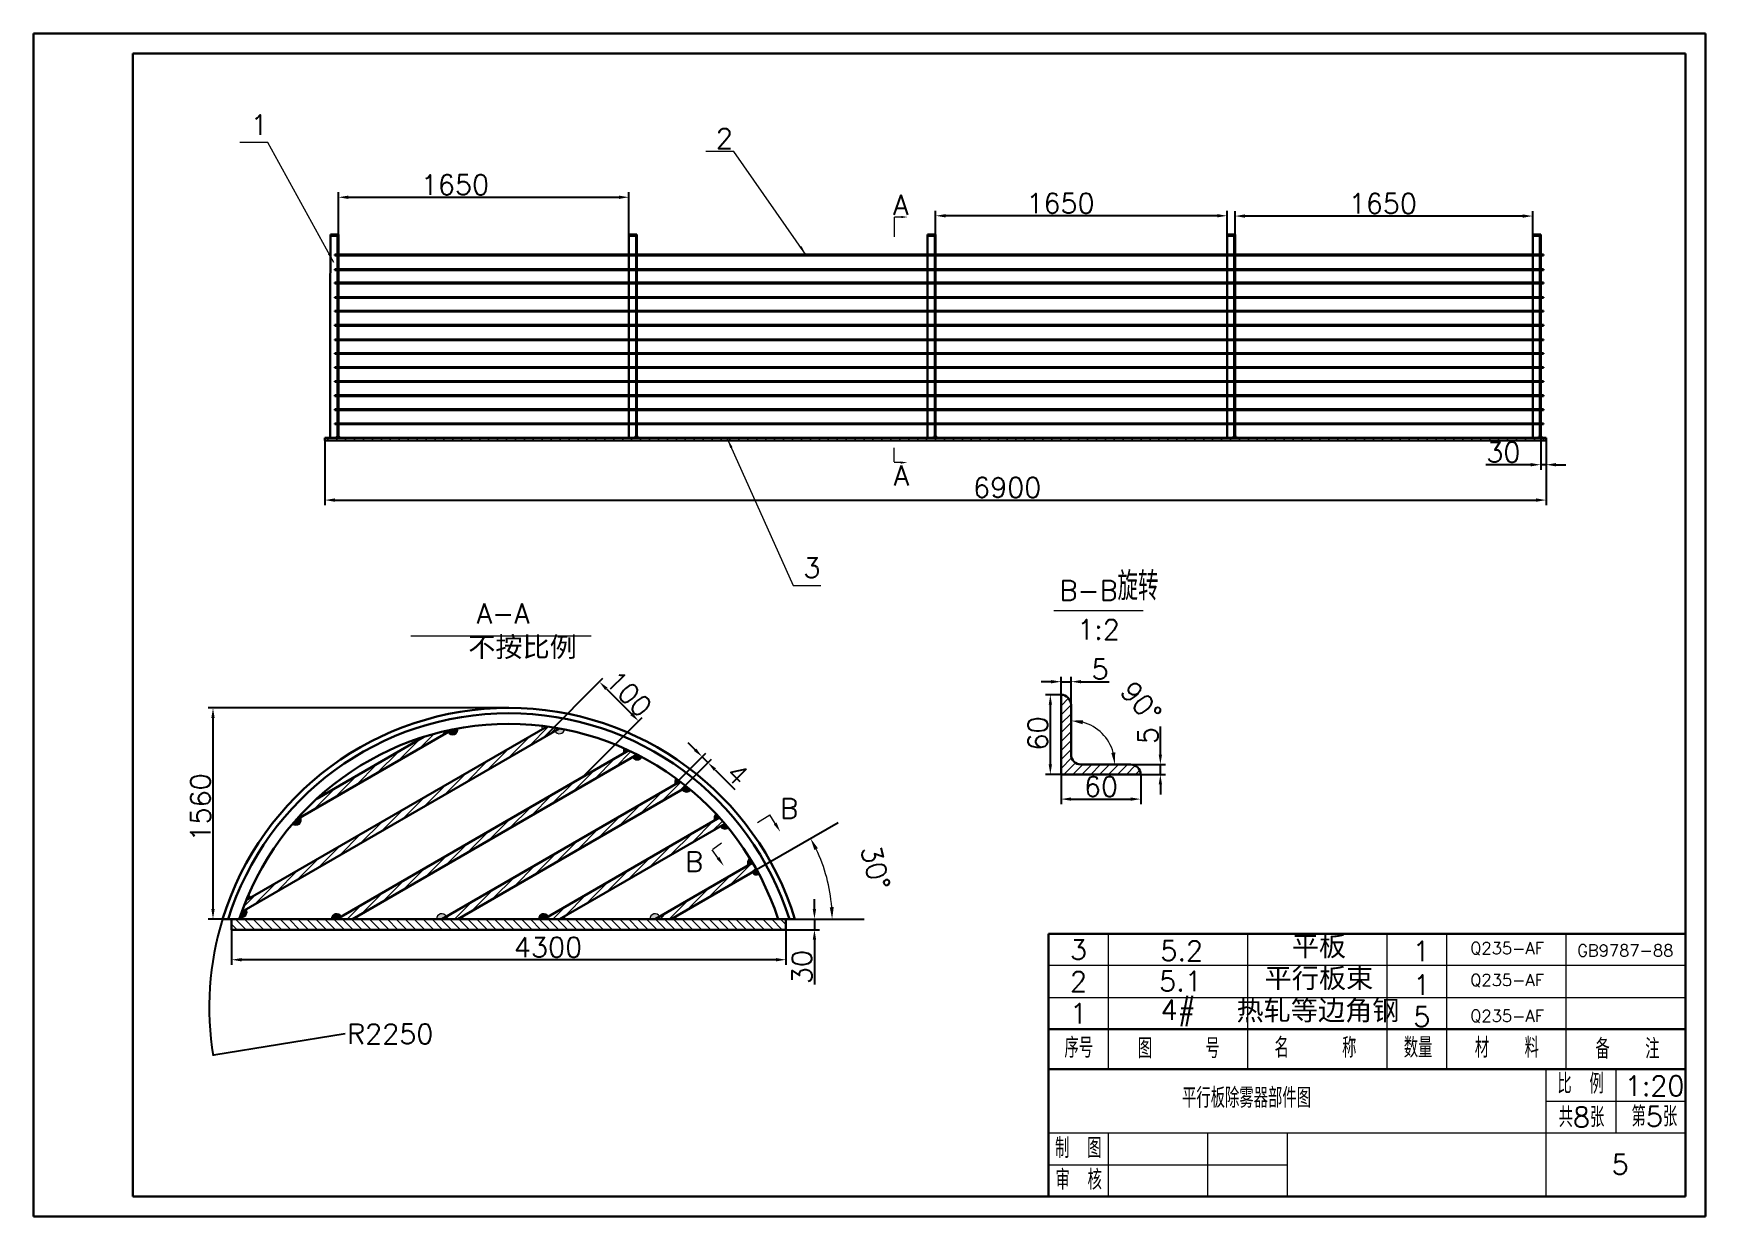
# Model space of a CAD drawing. Header units: millimetres. Extents: x 3900 to 4320, y 0 to 297.
import ezdxf

# ---------------------------------------------------------------- set-up
doc = ezdxf.new("R2010")
doc.units = ezdxf.units.MM
for name, color, linetype, lineweight in [('尺寸线', 3, 'Continuous', 15), ('文字层', 7, 'Continuous', 15), ('粗实线', 7, 'Continuous', 30), ('细实线', 7, 'Continuous', 15)]:
    doc.layers.add(name, color=color, linetype=linetype, lineweight=lineweight)
doc.styles.get("Standard").update_dxf_attribs({"font": 'txt.shx', "bigfont": 'gbcbig.shx'})
doc.dimstyles.new('ISO-25$0', dxfattribs={"dimtxt": 5, "dimasz": 2.5, "dimexe": 1.25, "dimexo": 0, "dimtad": 1, "dimdec": 0, "dimdsep": 46, "dimtxsty": 'Standard', "dimcen": 2.5, "dimdle": 5, "dimadec": 0, "dimazin": 0, "dimtfac": 1, "dimtdec": 0, "dimtmove": 0, "dimatfit": 2, "dimfxl": 0, "dimtolj": 1, "dimarcsym": 0})
doc.dimstyles.new('ISO-25$2', dxfattribs={"dimtxt": 5, "dimasz": 3, "dimexe": 8, "dimexo": 0, "dimgap": 10, "dimtad": 1, "dimdec": 0, "dimtxsty": 'Standard', "dimcen": 2.5, "dimdle": 6, "dimclrd": 256, "dimclre": 256, "dimclrt": 256, "dimadec": 0, "dimazin": 0, "dimtfac": 1, "dimtdec": 0, "dimtmove": 0, "dimatfit": 3, "dimfxl": 0, "dimtolj": 1, "dimarcsym": 0})
doc.dimstyles.get("Standard").update_dxf_attribs({"dimtxt": 5, "dimasz": 0.18, "dimexe": 0.18, "dimexo": 0.0625, "dimgap": 0.09, "dimtad": 0, "dimtih": 1, "dimtoh": 1, "dimdec": 4, "dimzin": 0, "dimdsep": 46, "dimtxsty": 'Standard', "dimcen": 0.09, "dimdle": 0.36, "dimadec": 0, "dimazin": 0, "dimtfac": 1, "dimtdec": 4, "dimtofl": 0, "dimtmove": 0, "dimatfit": 3, "dimfxl": 0, "dimtolj": 1, "dimtzin": 0, "dimarcsym": 0})

msp = doc.modelspace()

# ---------------------------------------------------------------- texts
at = {"layer": '尺寸线', "color": 0, "char_height": 5, "attachment_point": 1}
for s, insert, width in [('序号', (4158.97492, 44.88977), 10.4364794), ('图   号', (4177.38378, 44.74503), 29.1353811), ('名   称', (4211.7374, 44.88977), 28.1210727), ('数量', (4244.20659, 44.88999), 10.8715422), ('材  料', (4262.03579, 44.88977), 25.6565547), ('备  注', (4292.33092, 44.6003), 23.7721205), ('比 例', (4282.77766, 35.85739), 17.5), ('1:20', (4299.70016, 35.28765), 9.6428571), ('共8张', (4283.10155, 27.45863), 15.3788618), ('第5张', (4301.39934, 27.62176), 15.7244752), ('5', (4296.40827, 15.5929), 26.3443564), ('审 核', (4156.71327, 11.7414), 13.4380913)]:
    msp.add_mtext(s, dxfattribs=dict(at, insert=insert, width=width))
at = {"layer": '文字层'}
for s, insert, char_height, width, attachment_point in [('1', (3954.57753, 276.53808), 5, 7.4981154, 1), ('2', (4071.41307, 273.13941), 5, 7.4981154, 1), ('A', (4115.91192, 256.45925), 5, 5.3563813, 1), ('A', (4116.06239, 188.51837), 5, 5.3563813, 1), ('3', (4093.3849, 165.35934), 5, 7.4981154, 1), ('B-B{\\H1.4286x;旋转}', (4157.73202, 161.81419), 5, 33.889447, 1), ('A-A', (4011.31437, 153.86837), 5, 10, 1), ('1:2', (4167.52924, 147.35063), 5, 22.5928283, 5), ('{\\fsimsun|b0|i0|c91|p0;不按比例}', (4009.21112, 145.49054), 5, 45.2858648, 1), ('B', (4087.57176, 104.95834), 5, 5.3563813, 1), ('B', (4063.67103, 91.58742), 5, 5.3563813, 1), ('3', (4162.50004, 67.00003), 5, 15.000028, 5), ('5.2', (4188.41106, 66.71843), 5, 60, 5), ('{\\fsimsun|b0|i0|c91|p0;平板}', (4222.88656, 67.5938), 5, 40, 5), ('1', (4246.4501, 69.11622), 5, 12, 1), ('Q235-AF', (4270.13444, 67.23443), 3, 30, 5), ('GB9787-88', (4287.74904, 68.29922), 3, 32.0442651, 1), ('{\\fsimsun|b0|i0|c91|p0;平行板束}', (4222.88656, 59.5938), 5, 40, 5), ('2', (4162.50005, 59), 5, 15, 5), ('5.1', (4188.10988, 59.09821), 5, 60, 5), ('1', (4246.58139, 60.63764), 5, 12, 1), ('Q235-AF', (4270.13444, 59.23443), 3, 30, 5), ('4#', (4187.51203, 51.07999), 5, 35, 5), ('{\\fsimsun|b0|i0|c91|p0;热轧等边角钢}', (4222.64506, 51.47487), 5, 49, 5), ('1', (4162.50005, 51), 5, 15, 5), ('5', (4246.58139, 52.63764), 5, 12, 1), ('Q235-AF', (4270.13444, 50.23443), 3, 30, 5)]:
    msp.add_mtext(s, dxfattribs=dict(at, insert=insert, char_height=char_height, width=width, attachment_point=attachment_point))
at = {"layer": '文字层', "color": 0, "insert": (4156.6351, 19.68158), "char_height": 5, "width": 15, "attachment_point": 1}
msp.add_mtext('制 图', dxfattribs=at)
at = {"layer": '细实线', "color": 0, "insert": (4188.50555, 32.29813), "char_height": 5, "width": 103.6409463, "attachment_point": 1}
msp.add_mtext('{\\C256;平行板除雾器部件图}', dxfattribs=at)

# ---------------------------------------------------------------- blocks, each defined once
blk = doc.blocks.new('*X3')
at = {"layer": '尺寸线'}
for points in [[(4066.49, 117.48), (4065.9, 116.89), (4067.97, 115.42)], [(4071.49, 112.48), (4070.9, 111.89), (4069.43, 113.95)]]:
    blk.add_hatch(color=0, dxfattribs=at).paths.add_polyline_path(points, flags=0)
at = {"layer": '尺寸线', "color": 0, "lineweight": -2}
for p, q in [((4066.2, 117.18), (4064.43, 118.95)), ((4060.91, 108.36), (4068.85, 116.3)), ((4062.37, 106.89), (4070.31, 114.84)), ((4067.97, 115.42), (4069.43, 113.95)), ((4071.2, 112.18), (4076.21, 107.17))]:
    blk.add_line(p, q, dxfattribs=at)
at = {"layer": '尺寸线', "color": 0, "insert": (4076.8, 111.01), "char_height": 5, "width": 10.7143, "attachment_point": 5, "rotation": 315}
blk.add_mtext('4', dxfattribs=at)
blk = doc.blocks.new('*X4')
at = {"layer": '尺寸线'}
for points in [[(4044.2, 132.77), (4043.61, 132.18), (4042.14, 134.25)], [(4050.53, 126.45), (4049.94, 125.86), (4052, 124.39)]]:
    blk.add_hatch(color=0, dxfattribs=at).paths.add_polyline_path(points, flags=0)
at = {"layer": '尺寸线', "color": 0, "lineweight": -2}
for p, q in [((4028.1, 120.21), (4043.02, 135.13)), ((4043.91, 132.48), (4050.23, 126.16)), ((4037.96, 110.35), (4052.88, 125.27))]:
    blk.add_line(p, q, dxfattribs=at)
at = {"layer": '尺寸线', "color": 0, "insert": (4049.54, 131.27), "char_height": 5, "width": 36.4286, "attachment_point": 5, "rotation": 315}
blk.add_mtext('100', dxfattribs=at)
blk = doc.blocks.new('*X5')
at = {"layer": '尺寸线'}
for points in [[(4096.16, 92.01), (4097.04, 92.48), (4095.2, 94.9)], [(4101.01, 77.69), (4100.01, 77.65), (4100.62, 74.67)]]:
    blk.add_hatch(color=256, dxfattribs=at).paths.add_polyline_path(points, flags=0)
at = {"layer": '尺寸线', "lineweight": -2}
for p, q in [((4081.65, 87.08), (4102.13, 98.9)), ((4089.27, 74.67), (4108.62, 74.67))]:
    blk.add_line(p, q, dxfattribs=at)
at = {"layer": '尺寸线'}
blk.add_arc((4060.17, 74.67), 40.45, 4.2499, 25.7501, dxfattribs=at)
at = {"layer": '尺寸线', "insert": (4111.52, 87.59), "char_height": 5, "width": 30, "attachment_point": 5, "rotation": 284.1144}
blk.add_mtext('30%%D', dxfattribs=at)
blk = doc.blocks.new('*X6')
at = {"layer": '尺寸线'}
for points in [[(4095.75, 77.17), (4096.59, 77.17), (4096.17, 74.67)], [(4095.75, 69.51), (4096.59, 69.51), (4096.17, 72.01)]]:
    blk.add_hatch(color=0, dxfattribs=at).paths.add_polyline_path(points, flags=0)
at = {"layer": '尺寸线', "color": 0, "lineweight": -2}
for p, q in [((4096.17, 77.17), (4096.17, 79.67)), ((4089.01, 74.67), (4097.42, 74.67)), ((4089.01, 72.01), (4097.42, 72.01)), ((4096.17, 74.67), (4096.17, 72.01)), ((4096.17, 69.51), (4096.17, 58.26))]:
    blk.add_line(p, q, dxfattribs=at)
at = {"layer": '尺寸线', "color": 0, "insert": (4093.04, 62.63), "char_height": 5, "width": 24.2857, "attachment_point": 5, "rotation": 90}
blk.add_mtext('30', dxfattribs=at)
blk = doc.blocks.new('*X7')
at = {"layer": '尺寸线'}
for points in [[(4155.01, 128.48), (4155.84, 128.48), (4155.42, 130.98)], [(4155.01, 113.48), (4155.84, 113.48), (4155.42, 110.98)]]:
    blk.add_hatch(color=0, dxfattribs=at).paths.add_polyline_path(points, flags=0)
at = {"layer": '尺寸线', "color": 0, "lineweight": -2}
for p, q in [((4158.12, 130.98), (4154.17, 130.98)), ((4155.42, 128.48), (4155.42, 113.48)), ((4158.12, 110.98), (4154.17, 110.98))]:
    blk.add_line(p, q, dxfattribs=at)
at = {"layer": '尺寸线', "color": 0, "insert": (4152.3, 121.27), "char_height": 5, "width": 23.5714, "attachment_point": 5, "rotation": 90}
blk.add_mtext('60', dxfattribs=at)
blk = doc.blocks.new('*X8')
at = {"layer": '尺寸线'}
for points in [[(4160.62, 105.21), (4160.62, 104.38), (4158.12, 104.79)], [(4175.62, 105.21), (4175.62, 104.38), (4178.12, 104.79)]]:
    blk.add_hatch(color=0, dxfattribs=at).paths.add_polyline_path(points, flags=0)
at = {"layer": '尺寸线', "color": 0, "lineweight": -2}
for p, q in [((4158.12, 110.98), (4158.12, 103.54)), ((4178.12, 110.98), (4178.12, 103.54)), ((4160.62, 104.79), (4175.62, 104.79))]:
    blk.add_line(p, q, dxfattribs=at)
at = {"layer": '尺寸线', "color": 0, "insert": (4168.15, 107.92), "char_height": 5, "width": 23.5714, "attachment_point": 5}
blk.add_mtext('60', dxfattribs=at)
blk = doc.blocks.new('*X9')
at = {"layer": '尺寸线'}
for points in [[(4155.62, 134.68), (4155.62, 133.85), (4158.12, 134.27)], [(4163.12, 134.68), (4163.12, 133.85), (4160.62, 134.27)]]:
    blk.add_hatch(color=0, dxfattribs=at).paths.add_polyline_path(points, flags=0)
at = {"layer": '尺寸线', "color": 0, "lineweight": -2}
for p, q in [((4158.12, 130.98), (4158.12, 135.52)), ((4160.62, 128.48), (4160.62, 135.52)), ((4155.62, 134.27), (4153.12, 134.27)), ((4158.12, 134.27), (4160.62, 134.27)), ((4163.12, 134.27), (4170.2, 134.27))]:
    blk.add_line(p, q, dxfattribs=at)
at = {"layer": '尺寸线', "color": 0, "insert": (4167.91, 137.39), "char_height": 5, "width": 10, "attachment_point": 5}
blk.add_mtext('5', dxfattribs=at)
blk = doc.blocks.new('*X10')
at = {"layer": '尺寸线'}
for points in [[(4182.64, 115.98), (4183.48, 115.98), (4183.06, 113.48)], [(4182.64, 108.48), (4183.48, 108.48), (4183.06, 110.98)]]:
    blk.add_hatch(color=0, dxfattribs=at).paths.add_polyline_path(points, flags=0)
at = {"layer": '尺寸线', "color": 0, "lineweight": -2}
for p, q in [((4183.06, 115.98), (4183.06, 123.06)), ((4175.62, 113.48), (4184.31, 113.48)), ((4183.06, 110.98), (4183.06, 113.48)), ((4178.12, 110.98), (4184.31, 110.98)), ((4183.06, 108.48), (4183.06, 105.98))]:
    blk.add_line(p, q, dxfattribs=at)
at = {"layer": '尺寸线', "color": 0, "insert": (4179.94, 120.77), "char_height": 5, "width": 10, "attachment_point": 5, "rotation": 90}
blk.add_mtext('5', dxfattribs=at)
blk = doc.blocks.new('*X11')
at = {"layer": '尺寸线'}
for points in [[(3944.69, 125.19), (3945.52, 125.19), (3945.1, 127.69)], [(3944.69, 77.17), (3945.52, 77.17), (3945.1, 74.67)]]:
    blk.add_hatch(color=0, dxfattribs=at).paths.add_polyline_path(points, flags=0)
at = {"layer": '尺寸线', "color": 0, "lineweight": -2}
for p, q in [((4019.39, 127.69), (3943.85, 127.69)), ((3945.1, 125.19), (3945.1, 77.17)), ((3947.5, 74.67), (3943.85, 74.67))]:
    blk.add_line(p, q, dxfattribs=at)
at = {"layer": '尺寸线', "color": 0, "insert": (3941.98, 102.71), "char_height": 5, "width": 50.7143, "attachment_point": 5, "rotation": 90}
blk.add_mtext('1560', dxfattribs=at)
blk = doc.blocks.new('*X12')
at = {"layer": '尺寸线'}
for points in [[(3975.71, 180.28), (3975.71, 179.44), (3973.21, 179.86)], [(4277.43, 180.28), (4277.43, 179.44), (4279.93, 179.86)]]:
    blk.add_hatch(color=0, dxfattribs=at).paths.add_polyline_path(points, flags=0)
at = {"layer": '尺寸线', "color": 0, "lineweight": -2}
for p, q in [((3973.21, 194.83), (3973.21, 178.61)), ((4279.93, 194.83), (4279.93, 178.61)), ((3975.71, 179.86), (4277.43, 179.86))]:
    blk.add_line(p, q, dxfattribs=at)
at = {"layer": '尺寸线', "color": 0, "insert": (4144.58, 182.99), "char_height": 5, "width": 52.1429, "attachment_point": 5}
blk.add_mtext('6900', dxfattribs=at)
blk = doc.blocks.new('*X13')
at = {"layer": '尺寸线'}
for points in [[(3979.1, 256.29), (3979.1, 255.46), (3976.6, 255.88)], [(4047.06, 256.29), (4047.06, 255.46), (4049.56, 255.88)]]:
    blk.add_hatch(color=0, dxfattribs=at).paths.add_polyline_path(points, flags=0)
at = {"layer": '尺寸线', "color": 0, "lineweight": -2}
for p, q in [((3976.6, 246.5), (3976.6, 257.13)), ((4049.56, 246.5), (4049.56, 257.13)), ((3979.1, 255.88), (4047.06, 255.88))]:
    blk.add_line(p, q, dxfattribs=at)
at = {"layer": '尺寸线', "color": 0, "insert": (4005.88, 259), "char_height": 5, "width": 50.7143, "attachment_point": 5}
blk.add_mtext('1650', dxfattribs=at)
blk = doc.blocks.new('*X14')
at = {"layer": '尺寸线'}
for points in [[(4204.32, 251.58), (4204.32, 250.75), (4201.82, 251.16)], [(4274.1, 251.58), (4274.1, 250.75), (4276.6, 251.16)]]:
    blk.add_hatch(color=0, dxfattribs=at).paths.add_polyline_path(points, flags=0)
at = {"layer": '尺寸线', "color": 0, "lineweight": -2}
for p, q in [((4201.82, 246.5), (4201.82, 252.41)), ((4276.6, 246.5), (4276.6, 252.41)), ((4274.1, 251.16), (4204.32, 251.16))]:
    blk.add_line(p, q, dxfattribs=at)
at = {"layer": '尺寸线', "color": 0, "insert": (4238.93, 254.29), "char_height": 5, "width": 50.7143, "attachment_point": 5}
blk.add_mtext('1650', dxfattribs=at)
blk = doc.blocks.new('*X15')
at = {"layer": '尺寸线'}
for points in [[(4129.1, 251.65), (4129.1, 250.82), (4126.6, 251.23)], [(4197.33, 251.65), (4197.33, 250.82), (4199.83, 251.23)]]:
    blk.add_hatch(color=0, dxfattribs=at).paths.add_polyline_path(points, flags=0)
at = {"layer": '尺寸线', "color": 0, "lineweight": -2}
for p, q in [((4126.6, 246.5), (4126.6, 252.48)), ((4199.83, 246.5), (4199.83, 252.48)), ((4197.33, 251.23), (4129.1, 251.23))]:
    blk.add_line(p, q, dxfattribs=at)
at = {"layer": '尺寸线', "color": 0, "insert": (4157.97, 254.36), "char_height": 5, "width": 50.7143, "attachment_point": 5}
blk.add_mtext('1650', dxfattribs=at)
blk = doc.blocks.new('*X16')
at = {"layer": '尺寸线'}
for points in [[(4163.52, 123.59), (4163.66, 124.58), (4160.62, 124.49)], [(4171.72, 116.52), (4170.73, 116.38), (4171.63, 113.48)]]:
    blk.add_hatch(color=256, dxfattribs=at).paths.add_polyline_path(points, flags=0)
blk.add_arc((4160.62, 113.48), 11.02, 15.6529, 74.3471, dxfattribs=at)
at = {"layer": '尺寸线', "insert": (4178.19, 129.1), "char_height": 5, "width": 30, "attachment_point": 5, "rotation": 311.6384}
blk.add_mtext('90%%D', dxfattribs=at)
blk = doc.blocks.new('*X17')
at = {"layer": '尺寸线'}
for points in [[(4276.09, 189.15), (4276.09, 188.32), (4278.59, 188.73)], [(4282.43, 189.15), (4282.43, 188.32), (4279.93, 188.73)]]:
    blk.add_hatch(color=0, dxfattribs=at).paths.add_polyline_path(points, flags=0)
at = {"layer": '尺寸线', "color": 0, "lineweight": -2}
for p, q in [((4278.59, 195.5), (4278.59, 187.48)), ((4279.93, 195.5), (4279.93, 187.48)), ((4276.09, 188.73), (4264.84, 188.73)), ((4279.93, 188.73), (4278.59, 188.73)), ((4282.43, 188.73), (4284.93, 188.73))]:
    blk.add_line(p, q, dxfattribs=at)
at = {"layer": '尺寸线', "color": 0, "insert": (4269.22, 191.86), "char_height": 5, "width": 24.2857, "attachment_point": 5}
blk.add_mtext('30', dxfattribs=at)
blk = doc.blocks.new('*X18')
at = {"layer": '尺寸线'}
for points in [[(3952.26, 64.89), (3952.26, 64.05), (3949.76, 64.47)], [(4086.51, 64.89), (4086.51, 64.05), (4089.01, 64.47)]]:
    blk.add_hatch(color=0, dxfattribs=at).paths.add_polyline_path(points, flags=0)
at = {"layer": '尺寸线', "color": 0, "lineweight": -2}
for p, q in [((3949.76, 72.01), (3949.76, 63.22)), ((4089.01, 72.01), (4089.01, 63.22)), ((4086.51, 64.47), (3952.26, 64.47))]:
    blk.add_line(p, q, dxfattribs=at)
at = {"layer": '尺寸线', "color": 0, "insert": (4029.26, 67.59), "char_height": 5, "width": 52.8571, "attachment_point": 5}
blk.add_mtext('4300', dxfattribs=at)
blk = doc.blocks.new('*X19')
at = {"layer": '细实线', "linetype": 'Continuous'}
blk.add_hatch(color=0, dxfattribs=at).paths.add_polyline_path([(3975.45, 239.54), (3973.97, 241.57), (3974.52, 241.88)], flags=0)
at = {"layer": '细实线', "color": 0, "linetype": 'Continuous'}
for p, q in [((3958.86, 269.66), (3951.86, 269.66)), ((3975.45, 239.54), (3958.86, 269.66))]:
    blk.add_line(p, q, dxfattribs=at)
at = {"layer": '细实线', "color": 0}
blk.add_line((3951.86, 269.66), (3951.86, 269.66), dxfattribs=at)
blk = doc.blocks.new('*X20')
at = {"layer": '细实线', "linetype": 'Continuous'}
blk.add_hatch(color=0, dxfattribs=at).paths.add_polyline_path([(4094.11, 241.36), (4092.42, 243.23), (4092.93, 243.59)], flags=0)
at = {"layer": '细实线', "color": 0, "linetype": 'Continuous'}
for p, q in [((4075.92, 267.39), (4068.92, 267.39)), ((4094.11, 241.36), (4075.92, 267.39))]:
    blk.add_line(p, q, dxfattribs=at)
at = {"layer": '细实线', "color": 0}
blk.add_line((4068.92, 267.39), (4068.92, 267.39), dxfattribs=at)
blk = doc.blocks.new('*X21')
at = {"layer": '细实线', "linetype": 'Continuous'}
blk.add_hatch(color=0, dxfattribs=at).paths.add_polyline_path([(4074.29, 195.3), (4075.6, 193.15), (4075.03, 192.89)], flags=0)
at = {"layer": '细实线', "color": 0, "linetype": 'Continuous'}
for p, q in [((4074.29, 195.3), (4090.8, 158.4)), ((4090.8, 158.4), (4097.8, 158.4))]:
    blk.add_line(p, q, dxfattribs=at)
at = {"layer": '细实线', "color": 0}
blk.add_line((4097.8, 158.4), (4097.8, 158.4), dxfattribs=at)
blk = doc.blocks.new('*X22')
at = {"layer": '尺寸线'}
blk.add_hatch(color=0, dxfattribs=at).paths.add_polyline_path([(3945.28, 40.54), (3945.29, 40.48), (3945.11, 40.48)], flags=0)
at = {"layer": '尺寸线', "color": 0, "lineweight": -2}
blk.add_line((3978.3, 45.83), (3945.29, 40.51), dxfattribs=at)
blk.add_arc((4019.39, 52.46), 75.24, 162.8725, 189.2938, dxfattribs=at)
at = {"layer": '尺寸线', "color": 0, "insert": (3989.64, 45.83), "char_height": 5, "width": 67.1429, "attachment_point": 5}
blk.add_mtext('R2250', dxfattribs=at)

# ---------------------------------------------------------------- dimensions: what is measured, and where the dimension line sits
at = {"layer": '尺寸线'}
for base, p1, p2, text, picture, middle in [((4049.55558, 255.87746), (3976.59744, 246.49571), (4049.55558, 246.49571), '1650', '*X13', (4005.87533, 255.87746)), ((4126.59752, 251.2329), (4199.82527, 246.49571), (4126.59752, 246.49571), '1650', '*X15', (4157.97233, 251.2329)), ((4201.82145, 251.16253), (4276.59759, 246.49571), (4201.82145, 246.49571), '1650', '*X14', (4238.92786, 251.16253)), ((4279.93093, 179.86072), (3973.20667, 194.82902), (4279.93093, 194.82902), '6900', '*X12', (4144.58406, 179.86072)), ((4279.93093, 188.7328), (4278.59377, 195.49569), (4279.93093, 195.49569), '30', '*X17', (4269.21877, 188.7328)), ((4160.61558, 134.26821), (4158.11558, 130.97822), (4160.61558, 128.47822), '5', '*X9', (4167.90724, 134.26821)), ((4178.11558, 104.79289), (4158.11558, 110.97822), (4178.11558, 110.97822), '60', '*X8', (4168.14983, 104.79289)), ((3949.76261, 64.46915), (4089.00836, 72.00611), (3949.76261, 72.00611), '4300', '*X18', (4029.26296, 64.46915))]:
    dim = msp.add_linear_dim(base=base, p1=p1, p2=p2, text=text, dimstyle='ISO-25$0', override={"dimsah": 1}, dxfattribs=at)
    dim.commit()
    dim.dimension.update_dxf_attribs({"geometry": picture, "text_midpoint": middle, "dimtype": 160})
for base, p1, p2, angle, text, picture, middle in [((4051.99819, 124.38877), (4028.1006, 120.20776), (4037.95889, 110.34947), 315, '100', '*X4', (4047.32927, 129.05769)), ((4155.42309, 110.97822), (4158.11558, 130.97822), (4158.11558, 110.97822), 90, '60', '*X7', (4155.42309, 121.26721)), ((3945.10429, 74.67278), (4019.38549, 127.69192), (3947.50482, 74.67278), 90, '1560', '*X11', (3945.10429, 102.70846)), ((4183.06143, 113.47822), (4178.11558, 110.97822), (4175.61558, 113.47822), 90, '5', '*X10', (4183.06143, 120.76988)), ((4069.42975, 113.95138), (4060.90623, 108.35607), (4062.37033, 106.89196), 315, '4', '*X3', (4074.58574, 108.79539)), ((4096.16899, 72.00611), (4089.00836, 74.67278), (4089.00836, 72.00611), 90, '30', '*X6', (4096.16899, 62.63111))]:
    dim = msp.add_linear_dim(base=base, p1=p1, p2=p2, angle=angle, text=text, dimstyle='ISO-25$0', override={"dimsah": 1}, dxfattribs=at)
    dim.commit()
    dim.dimension.update_dxf_attribs({"geometry": picture, "text_midpoint": middle, "dimtype": 160})
for base, line1, line2, picture, middle in [((4168.84799, 120.79716), ((4175.61558, 113.47822), (4163.11558, 113.47822)), ((4160.61558, 115.97822), (4160.61558, 128.47822)), '*X16', (4168.84799, 120.79716)), ((4099.39812, 84.53792), ((4081.64785, 87.07585), (4060.16509, 74.67278)), ((4089.27261, 74.67278), (3947.50482, 74.67278)), '*X5', (4099.39812, 84.53792))]:
    dim = msp.add_angular_dim_2l(base=base, line1=line1, line2=line2, dimstyle='ISO-25$2', override={"dimtad": 1, "dimtih": 0, "dimtoh": 0, "dimsah": 1, "dimtzin": 8}, dxfattribs=at)
    dim.commit()
    dim.dimension.update_dxf_attribs({"geometry": picture, "text_midpoint": middle, "dimtype": 162})
dim = msp.add_radius_dim(center=(4019.38549, 52.45626), mpoint=(3945.10857, 40.48362), text='R2250', dimstyle='Standard', override={"dimpost": 'R<>', "dimsah": 1}, dxfattribs=at)
dim.commit()
dim.dimension.update_dxf_attribs({"geometry": '*X22', "text_midpoint": (3989.64206, 45.83405), "dimtype": 164})

# ---------------------------------------------------------------- hatches: boundary and pattern name
at = {"layer": '细实线'}
for points in [[(4117.97644, 250.63614), (4117.97644, 251.1917), (4119.64311, 250.91392)], [(4117.85846, 188.99777), (4117.85846, 189.55332), (4119.52512, 189.27554)], [(4085.94165, 98.46866), (4086.65236, 98.90379), (4087.60239, 96.5541)], [(4071.59985, 89.80976), (4072.27797, 90.29412), (4073.39199, 88.01759)]]:
    msp.add_hatch(color=256, dxfattribs=at).paths.add_polyline_path(points, flags=0)
h = msp.add_hatch(dxfattribs=at)
h.set_pattern_fill('ANSI31', color=256, scale=0.5, angle=270, style=0)
edge = h.paths.add_edge_path(flags=0)
edge.add_line((3976.60125, 246.49571), (3974.60126, 246.49571))
edge.add_line((3974.60126, 246.49571), (3974.60126, 246.22904))
edge.add_line((3974.60126, 246.22904), (3976.10123, 246.22904))
edge.add_arc((3976.10123, 245.92904), 0.3, -0.192863, 90, ccw=False)
edge.add_line((3976.40122, 245.92803), (3976.3964, 244.49571))
edge.add_line((3976.3964, 244.49571), (3976.5964, 244.49571))
edge.add_line((3976.5964, 244.49571), (3976.60125, 245.93626))
edge.add_line((3976.60125, 245.93626), (3976.60125, 246.49571))
h = msp.add_hatch(dxfattribs=at)
h.set_pattern_fill('ANSI31', color=256, scale=0.5, angle=270, style=0)
edge = h.paths.add_edge_path(flags=0)
edge.add_line((4051.55557, 246.49571), (4049.55558, 246.49571))
edge.add_line((4049.55558, 246.49571), (4049.55558, 246.22904))
edge.add_line((4049.55558, 246.22904), (4051.05554, 246.22904))
edge.add_arc((4051.05554, 245.92904), 0.3, -0.192863, 90, ccw=False)
edge.add_line((4051.35554, 245.92803), (4051.35072, 244.49571))
edge.add_line((4051.35072, 244.49571), (4051.55072, 244.49571))
edge.add_line((4051.55072, 244.49571), (4051.55557, 245.93626))
edge.add_line((4051.55557, 245.93626), (4051.55557, 246.49571))
h = msp.add_hatch(dxfattribs=at)
h.set_pattern_fill('ANSI31', color=256, scale=0.5, angle=270, style=0)
edge = h.paths.add_edge_path(flags=0)
edge.add_line((4126.60133, 246.49571), (4124.60134, 246.49571))
edge.add_line((4124.60134, 246.49571), (4124.60134, 246.22904))
edge.add_line((4124.60134, 246.22904), (4126.1013, 246.22904))
edge.add_arc((4126.1013, 245.92904), 0.3, -0.192863, 90, ccw=False)
edge.add_line((4126.4013, 245.92803), (4126.39648, 244.49571))
edge.add_line((4126.39648, 244.49571), (4126.59648, 244.49571))
edge.add_line((4126.59648, 244.49571), (4126.60133, 245.93626))
edge.add_line((4126.60133, 245.93626), (4126.60133, 246.49571))
h = msp.add_hatch(dxfattribs=at)
h.set_pattern_fill('ANSI31', color=256, scale=0.5, angle=270, style=0)
edge = h.paths.add_edge_path(flags=0)
edge.add_line((4201.82526, 246.49571), (4199.82527, 246.49571))
edge.add_line((4199.82527, 246.49571), (4199.82527, 246.22904))
edge.add_line((4199.82527, 246.22904), (4201.32523, 246.22904))
edge.add_arc((4201.32523, 245.92904), 0.3, -0.192863, 90, ccw=False)
edge.add_line((4201.62523, 245.92803), (4201.62041, 244.49571))
edge.add_line((4201.62041, 244.49571), (4201.82041, 244.49571))
edge.add_line((4201.82041, 244.49571), (4201.82526, 245.93626))
edge.add_line((4201.82526, 245.93626), (4201.82526, 246.49571))
h = msp.add_hatch(dxfattribs=at)
h.set_pattern_fill('ANSI31', color=256, scale=0.5, angle=270, style=0)
edge = h.paths.add_edge_path(flags=0)
edge.add_line((4278.59758, 246.49571), (4276.59759, 246.49571))
edge.add_line((4276.59759, 246.49571), (4276.59759, 246.22904))
edge.add_line((4276.59759, 246.22904), (4278.09755, 246.22904))
edge.add_arc((4278.09755, 245.92904), 0.3, -0.192863, 90, ccw=False)
edge.add_line((4278.39755, 245.92803), (4278.39273, 244.49571))
edge.add_line((4278.39273, 244.49571), (4278.59273, 244.49571))
edge.add_line((4278.59273, 244.49571), (4278.59758, 245.93626))
edge.add_line((4278.59758, 245.93626), (4278.59758, 246.49571))
h = msp.add_hatch(dxfattribs=at)
h.set_pattern_fill('ANSI31', color=256, scale=0.5, style=0)
h.paths.add_polyline_path([(4279.26044, 241.48235), (3975.73456, 241.48235), (3975.73456, 241.28235), (4279.26044, 241.28235)], flags=0)
h = msp.add_hatch(dxfattribs=at)
h.set_pattern_fill('ANSI31', color=256, scale=0.5, style=0)
h.paths.add_polyline_path([(3976.40122, 237.85235), (4278.59377, 237.85235), (4279.26044, 237.85235), (4279.26044, 237.61902), (3975.73456, 237.61902), (3975.73456, 237.85235)], flags=0)
h = msp.add_hatch(dxfattribs=at)
h.set_pattern_fill('ANSI31', color=256, scale=0.5, style=0)
h.paths.add_polyline_path([(3975.73456, 234.45569), (3975.73456, 234.22235), (4279.26044, 234.22235), (4279.26044, 234.45569)], flags=0)
h = msp.add_hatch(dxfattribs=at)
h.set_pattern_fill('ANSI31', color=256, scale=0.5, style=0)
h.paths.add_polyline_path([(4279.26044, 230.79235), (4279.26044, 230.59235), (3975.73456, 230.59235), (3975.73456, 230.79235)], flags=0)
h = msp.add_hatch(dxfattribs=at)
h.set_pattern_fill('ANSI31', color=256, scale=0.5, style=0)
h.paths.add_polyline_path([(4279.26044, 227.36235), (3975.73456, 227.36235), (3975.73456, 227.16235), (4279.26044, 227.16235)], flags=0)
h = msp.add_hatch(dxfattribs=at)
h.set_pattern_fill('ANSI31', color=256, scale=0.5, style=0)
h.paths.add_polyline_path([(4279.26044, 223.83235), (4279.26044, 223.63235), (3975.73456, 223.63235), (3975.73456, 223.83235)], flags=0)
h = msp.add_hatch(dxfattribs=at)
h.set_pattern_fill('ANSI31', color=256, scale=0.5, style=0)
h.paths.add_polyline_path([(4279.26044, 220.20235), (3975.73456, 220.20235), (3975.73456, 220.00235), (4279.26044, 220.00235)], flags=0)
h = msp.add_hatch(dxfattribs=at)
h.set_pattern_fill('ANSI31', color=256, scale=0.5, style=0)
h.paths.add_polyline_path([(4279.26044, 216.77235), (4279.26044, 216.57235), (3975.73456, 216.57235), (3975.73456, 216.77235)], flags=0)
h = msp.add_hatch(dxfattribs=at)
h.set_pattern_fill('ANSI31', color=256, scale=0.5, style=0)
h.paths.add_polyline_path([(3975.73456, 213.24235), (3975.73456, 213.04235), (4279.26044, 213.04235), (4279.26044, 213.24235)], flags=0)
h = msp.add_hatch(dxfattribs=at)
h.set_pattern_fill('ANSI31', color=256, scale=0.5, style=0)
h.paths.add_polyline_path([(4279.26044, 209.71235), (4279.26044, 209.51235), (3975.73456, 209.51235), (3975.73456, 209.71235)], flags=0)
h = msp.add_hatch(dxfattribs=at)
h.set_pattern_fill('ANSI31', color=256, scale=0.5, style=0)
h.paths.add_polyline_path([(3975.73456, 206.18235), (3975.73456, 205.98235), (4279.26044, 205.98235), (4279.26044, 206.18235)], flags=0)
h = msp.add_hatch(dxfattribs=at)
h.set_pattern_fill('ANSI31', color=256, scale=0.5, style=0)
h.paths.add_polyline_path([(4279.26044, 202.65235), (3975.73456, 202.65235), (3975.73456, 202.45235), (4279.26044, 202.45235)], flags=0)
h = msp.add_hatch(dxfattribs=at)
h.set_pattern_fill('ANSI31', color=256, scale=0.5, style=0)
h.paths.add_polyline_path([(4279.26044, 199.12235), (3975.73456, 199.12235), (3975.73456, 198.92235), (4279.26044, 198.92235)], flags=0)
h = msp.add_hatch(dxfattribs=at)
h.set_pattern_fill('ANSI31', color=256, scale=0.5, angle=270, style=0)
h.paths.add_polyline_path([(3973.20667, 195.49569), (4279.93093, 195.49569), (4279.93093, 194.82902), (3973.20667, 194.82902)], flags=0)
h = msp.add_hatch(color=256, dxfattribs=at)
edge = h.paths.add_edge_path(flags=0)
edge.add_line((3976.59744, 195.82902), (3976.59744, 195.49569))
edge.add_line((3976.59744, 195.49569), (3976.93078, 195.49569))
edge.add_arc((3976.59744, 195.49569), 0.33333, 360, 449.9999997)
edge = h.paths.add_edge_path(flags=0)
edge.add_arc((3976.40122, 195.49569), 0.33333, 90.0000003, 180)
edge.add_line((3976.06789, 195.49569), (3976.40122, 195.49569))
edge.add_line((3976.40122, 195.49569), (3976.40122, 195.82902))
h = msp.add_hatch(color=256, dxfattribs=at)
edge = h.paths.add_edge_path(flags=0)
edge.add_line((4051.55503, 195.82902), (4051.55503, 195.49569))
edge.add_line((4051.55503, 195.49569), (4051.88837, 195.49569))
edge.add_arc((4051.55503, 195.49569), 0.33333, 360, 449.9999997)
edge = h.paths.add_edge_path(flags=0)
edge.add_arc((4051.35554, 195.49569), 0.33333, 90.0000003, 180)
edge.add_line((4051.0222, 195.49569), (4051.35554, 195.49569))
edge.add_line((4051.35554, 195.49569), (4051.35554, 195.82902))
h = msp.add_hatch(color=256, dxfattribs=at)
edge = h.paths.add_edge_path(flags=0)
edge.add_line((4126.59752, 195.82902), (4126.59752, 195.49569))
edge.add_line((4126.59752, 195.49569), (4126.93085, 195.49569))
edge.add_arc((4126.59752, 195.49568), 0.33333, 0.0002402, 90)
edge = h.paths.add_edge_path(flags=0)
edge.add_arc((4126.4013, 195.49569), 0.33333, 90.0000003, 180)
edge.add_line((4126.06797, 195.49569), (4126.4013, 195.49569))
edge.add_line((4126.4013, 195.49569), (4126.4013, 195.82902))
h = msp.add_hatch(color=256, dxfattribs=at)
edge = h.paths.add_edge_path(flags=0)
edge.add_line((4201.82145, 195.82902), (4201.82145, 195.49569))
edge.add_line((4201.82145, 195.49569), (4202.15478, 195.49569))
edge.add_arc((4201.82145, 195.49569), 0.33333, 0, 89.9999997)
edge = h.paths.add_edge_path(flags=0)
edge.add_arc((4201.62523, 195.49569), 0.33333, 90.0000003, 180)
edge.add_line((4201.2919, 195.49569), (4201.62523, 195.49569))
edge.add_line((4201.62523, 195.49569), (4201.62523, 195.82902))
h = msp.add_hatch(color=256, dxfattribs=at)
edge = h.paths.add_edge_path(flags=0)
edge.add_line((4278.59377, 195.82902), (4278.59377, 195.49569))
edge.add_line((4278.59377, 195.49569), (4278.9271, 195.49569))
edge.add_arc((4278.59377, 195.49569), 0.33333, 0, 89.9999997)
edge = h.paths.add_edge_path(flags=0)
edge.add_arc((4278.39313, 195.49568), 0.33333, 90.0003919, 179.9997628)
edge.add_line((4278.0598, 195.49569), (4278.39313, 195.49569))
edge.add_line((4278.39313, 195.49569), (4278.39313, 195.82902))
h = msp.add_hatch(dxfattribs=at)
h.set_pattern_fill('ANSI31', color=256, scale=0.5, style=0)
edge = h.paths.add_edge_path(flags=0)
edge.add_line((4175.61558, 113.47822), (4163.11558, 113.47822))
edge.add_arc((4163.11558, 115.97822), 2.5, 180, 269.9999997, ccw=False)
edge.add_line((4160.61558, 115.97822), (4160.61558, 128.47822))
edge.add_arc((4158.11558, 128.47822), 2.5, 0, 89.9999997)
edge.add_line((4158.11558, 130.97822), (4158.11558, 110.97822))
edge.add_line((4158.11558, 110.97822), (4178.11558, 110.97822))
edge.add_arc((4175.61558, 110.97822), 2.5, 360, 449.9999997)
h = msp.add_hatch(dxfattribs=at)
h.set_pattern_fill('ANSI31', color=256, scale=0.5, style=0)
edge = h.paths.add_edge_path(flags=0)
edge.add_arc((4019.38554, 52.45657), 71.23534, 79.6848046, 82.2390668)
edge.add_line((4029.00516, 123.03941), (3953.44885, 79.41695))
edge.add_arc((4019.38519, 52.45637), 71.23534, 157.7609332, 160.3151954)
edge.add_line((3952.31285, 76.45168), (4032.14116, 122.54058))
edge = h.paths.add_edge_path(flags=0)
edge.add_arc((4019.38546, 52.45635), 71.23556, 101.4052012, 107.3885734)
edge.add_line((3998.09668, 120.43644), (3971.15732, 104.883))
edge.add_arc((4019.38542, 52.45632), 71.23556, 132.6114266, 138.5947988)
edge.add_line((3965.95511, 99.5701), (4005.29889, 122.28524))
h = msp.add_hatch(color=256, dxfattribs=at)
edge = h.paths.add_edge_path(flags=0)
edge.add_arc((4019.38542, 52.45659), 71.23531, 100.3327687, 101.4052077)
edge.add_line((4005.29889, 122.28524), (4004.14419, 121.61857))
edge.add_arc((4005.29889, 122.28524), 1.33333, 209.999999, 370.8689892)
h = msp.add_hatch(color=256, dxfattribs=at)
edge = h.paths.add_edge_path(flags=0)
edge.add_arc((4019.38555, 52.45659), 71.23531, 78.612374, 79.684813)
edge.add_line((4032.14116, 122.54058), (4030.98646, 121.87391))
edge.add_arc((4032.14116, 122.54058), 1.33333, 210.0000005, 349.148593)
edge = h.paths.add_edge_path(flags=0)
edge.add_arc((4019.38553, 52.4566), 71.23531, 82.2390584, 83.3114974)
edge.add_arc((4029.00516, 123.03941), 1.33333, 172.7752829, 209.9999951)
edge.add_line((4027.85046, 122.37274), (4029.00516, 123.03941))
h = msp.add_hatch(color=256, dxfattribs=at)
edge = h.paths.add_edge_path(flags=0)
edge.add_arc((4019.38538, 52.45658), 71.23531, 107.3885669, 108.4610059)
edge.add_arc((3998.09668, 120.43644), 1.33333, 197.9247842, 210.0000022)
edge.add_line((3996.94198, 119.76978), (3998.09668, 120.43644))
h = msp.add_hatch(dxfattribs=at)
h.set_pattern_fill('ANSI31', color=256, scale=0.5, style=0)
edge = h.paths.add_edge_path(flags=0)
edge.add_arc((4019.3857, 52.45669), 71.23517, 63.0504235, 64.991362)
edge.add_line((4049.50072, 117.01315), (3976.16505, 74.67278))
edge.add_line((3976.16505, 74.67278), (3980.16505, 74.67278))
edge.add_line((3980.16505, 74.67278), (4051.66992, 115.95613))
edge = h.paths.add_edge_path(flags=0)
edge.add_arc((4019.38566, 52.45648), 71.23537, 51.1048876, 52.8395817)
edge.add_line((4062.4153, 109.22733), (4002.56506, 74.67278))
edge.add_line((4002.56506, 74.67278), (4006.56506, 74.67278))
edge.add_line((4006.56506, 74.67278), (4064.11412, 107.89874))
edge = h.paths.add_edge_path(flags=0)
edge.add_arc((4019.38509, 52.45591), 71.23618, 40.3925453, 42.0325183)
edge.add_line((4072.29683, 100.15226), (4028.16507, 74.67278))
edge.add_line((4028.16507, 74.67278), (4032.16508, 74.67278))
edge.add_line((4032.16508, 74.67278), (4073.64018, 98.61844))
edge = h.paths.add_edge_path(flags=0)
edge.add_arc((4019.38576, 52.45642), 71.23534, 29.0752129, 30.6839037)
edge.add_line((4080.64785, 88.8079), (4056.16509, 74.67278))
edge.add_line((4056.16509, 74.67278), (4060.16509, 74.67278))
edge.add_line((4060.16509, 74.67278), (4081.64421, 87.07375))
h = msp.add_hatch(color=256, dxfattribs=at)
edge = h.paths.add_edge_path(flags=0)
edge.add_arc((4019.38563, 52.45657), 71.23531, 64.9913528, 66.0637918)
edge.add_arc((4049.50072, 117.01315), 1.33333, 155.5275786, 209.9999937)
edge.add_line((4048.34602, 116.34648), (4049.50072, 117.01315))
h = msp.add_hatch(color=256, dxfattribs=at)
edge = h.paths.add_edge_path(flags=0)
edge.add_arc((4019.38565, 52.45656), 71.23531, 61.9779938, 63.0504327)
edge.add_line((4051.66992, 115.95613), (4050.51522, 115.28947))
edge.add_arc((4051.66992, 115.95613), 1.33333, 210, 332.5142133)
h = msp.add_hatch(color=256, dxfattribs=at)
edge = h.paths.add_edge_path(flags=0)
edge.add_arc((4019.38569, 52.45653), 71.23531, 52.8395757, 53.9120146)
edge.add_arc((4062.4153, 109.22733), 1.33333, 143.3757996, 209.9999956)
edge.add_line((4061.2606, 108.56066), (4062.4153, 109.22733))
h = msp.add_hatch(color=256, dxfattribs=at)
edge = h.paths.add_edge_path(flags=0)
edge.add_arc((3971.15732, 104.883), 1.33333, 29.9999978, 42.0752158)
edge.add_arc((4019.38526, 52.45651), 71.23531, 131.5389941, 132.6114331)
edge.add_line((3971.15732, 104.883), (3972.31202, 105.54966))
h = msp.add_hatch(color=256, dxfattribs=at)
edge = h.paths.add_edge_path(flags=0)
edge.add_arc((4019.38571, 52.45652), 71.23531, 50.0324547, 51.1048937)
edge.add_line((4064.11412, 107.89874), (4062.95941, 107.23207))
edge.add_arc((4064.11412, 107.89874), 1.33333, 209.9999987, 320.5686755)
h = msp.add_hatch(color=256, dxfattribs=at)
edge = h.paths.add_edge_path(flags=0)
edge.add_arc((4019.38574, 52.45649), 71.23531, 42.0325217, 43.1049607)
edge.add_arc((4072.29683, 100.15226), 1.33333, 132.568746, 209.9999952)
edge.add_line((4071.14213, 99.48559), (4072.29683, 100.15226))
h = msp.add_hatch(color=256, dxfattribs=at)
edge = h.paths.add_edge_path(flags=0)
edge.add_line((3967.10981, 100.23676), (3965.95511, 99.5701))
edge.add_arc((4019.38523, 52.45648), 71.23531, 138.5947923, 139.6672313)
edge.add_arc((3965.95511, 99.5701), 1.33333, 229.1310108, 390.000001)
h = msp.add_hatch(color=256, dxfattribs=at)
edge = h.paths.add_edge_path(flags=0)
edge.add_line((4073.64018, 98.61844), (4072.48548, 97.95177))
edge.add_arc((4073.64018, 98.61844), 1.33333, 210.0000025, 309.8563199)
edge.add_arc((4019.38575, 52.45648), 71.23531, 39.3201029, 40.3925419)
h = msp.add_hatch(color=256, dxfattribs=at)
edge = h.paths.add_edge_path(flags=0)
edge.add_arc((4080.64785, 88.8079), 1.33333, 121.2201176, 209.9999993)
edge.add_line((4079.49314, 88.14124), (4080.64785, 88.8079))
edge.add_arc((4019.38578, 52.45643), 71.23531, 30.6838975, 31.7563364)
h = msp.add_hatch(color=256, dxfattribs=at)
edge = h.paths.add_edge_path(flags=0)
edge.add_line((4081.64421, 87.07375), (4080.49315, 86.40919))
edge.add_arc((4081.64785, 87.07585), 1.33333, 210.0000046, 298.3584363)
edge.add_arc((4019.38475, 52.45586), 71.23649, 28.0028805, 29.0752102)
h = msp.add_hatch(color=256, dxfattribs=at)
edge = h.paths.add_edge_path(flags=0)
edge.add_arc((4019.38517, 52.45639), 71.23531, 156.6885026, 157.7609416)
edge.add_line((3953.44885, 79.41695), (3954.60355, 80.08362))
edge.add_arc((3953.44885, 79.41695), 1.33333, 30.0000049, 67.2247171)
h = msp.add_hatch(color=256, dxfattribs=at)
edge = h.paths.add_edge_path(flags=0)
edge.add_line((3953.46755, 77.11835), (3952.31285, 76.45168))
edge.add_arc((4019.38516, 52.45637), 71.23531, 160.315187, 161.387626)
edge.add_arc((3952.31285, 76.45168), 1.33333, 250.851407, 389.9999995)
h = msp.add_hatch(color=256, dxfattribs=at)
edge = h.paths.add_edge_path(flags=0)
edge.add_arc((3976.16505, 74.67278), 1.33333, 29.9999995, 180.0000005)
edge.add_line((3974.83171, 74.67278), (3976.16505, 74.67278))
edge.add_line((3976.16505, 74.67278), (3977.31975, 75.33944))
h = msp.add_hatch(color=256, dxfattribs=at)
edge = h.paths.add_edge_path(flags=0)
edge.add_arc((4002.56506, 74.67278), 1.33333, 29.9999995, 180.0000005)
edge.add_line((4001.23173, 74.67278), (4002.56506, 74.67278))
edge.add_line((4002.56506, 74.67278), (4003.71976, 75.33944))
edge = h.paths.add_edge_path(flags=0)
edge.add_line((4007.71976, 75.33944), (4006.56506, 74.67278))
edge.add_line((4006.56506, 74.67278), (4007.8984, 74.67278))
edge.add_arc((4006.56506, 74.67278), 1.33333, 359.9999943, 390.0000056)
h = msp.add_hatch(color=256, dxfattribs=at)
edge = h.paths.add_edge_path(flags=0)
edge.add_line((4026.83174, 74.67278), (4028.16507, 74.67278))
edge.add_line((4028.16507, 74.67278), (4029.31977, 75.33944))
edge.add_arc((4028.16507, 74.67278), 1.33333, 29.9999995, 180.0000005)
h = msp.add_hatch(color=256, dxfattribs=at)
edge = h.paths.add_edge_path(flags=0)
edge.add_arc((4056.16509, 74.67278), 1.33333, 29.9999995, 180.0000005)
edge.add_line((4054.83175, 74.67278), (4056.16509, 74.67278))
edge.add_line((4056.16509, 74.67278), (4057.31979, 75.33944))
edge = h.paths.add_edge_path(flags=0)
edge.add_line((4061.31979, 75.33944), (4060.16509, 74.67278))
edge.add_line((4060.16509, 74.67278), (4061.49842, 74.67278))
edge.add_arc((4060.16509, 74.67278), 1.33333, 359.9999943, 390.0000056)
h = msp.add_hatch(dxfattribs=at)
h.set_pattern_fill('ANSI31', color=256, scale=0.5, angle=270, style=0)
h.paths.add_polyline_path([(4089.00836, 74.67278), (3949.76261, 74.67278), (3949.76261, 73.10374), (3949.76261, 72.00611), (4089.00836, 72.00611), (4089.00836, 73.10374)], flags=0)
h = msp.add_hatch(color=256, dxfattribs=at)
edge = h.paths.add_edge_path(flags=0)
edge.add_line((3981.20259, 75.2718), (3980.16505, 74.67278))
edge.add_line((3980.16505, 74.67278), (3981.34472, 74.67278))
edge.add_arc((3980.01139, 74.67278), 1.33333, 359.9999985, 386.6966298)
h = msp.add_hatch(color=256, dxfattribs=at)
edge = h.paths.add_edge_path(flags=0)
edge.add_line((4033.31978, 75.33944), (4032.16508, 74.67278))
edge.add_line((4032.16508, 74.67278), (4033.49841, 74.67278))
edge.add_arc((4032.16508, 74.67278), 1.33333, 359.9999943, 390.0000056)

# ---------------------------------------------------------------- linework, layer by layer
at = {"layer": '粗实线'}
for p, q in [((3900, 297), (3900, 0)), ((4320, 297), (3900, 297)), ((4320, 297), (4320, 0)), ((3925, 292), (3925, 5)), ((4315, 292), (3925, 292)), ((4315, 292), (4315, 5)), ((3974.54, 227.74309), (3974.60126, 245.94299)), ((3974.60126, 245.94299), (3974.60126, 246.49571)), ((3974.60126, 246.4941), (3976.59744, 246.4941)), ((3976.10123, 246.22904), (3974.60126, 246.22904)), ((3976.40122, 245.92803), (3976.40122, 241.48235)), ((3976.59744, 244.49571), (3976.40122, 244.49571)), ((3976.59744, 241.48235), (3976.59744, 246.49571)), ((4049.55558, 246.49571), (4051.55503, 246.49571)), ((4049.55558, 246.49571), (4049.55558, 241.48235)), ((4051.05554, 246.22904), (4049.55558, 246.22904)), ((4051.35554, 245.93005), (4051.35554, 241.48235)), ((4051.55176, 244.49571), (4051.35554, 244.49571)), ((4051.55503, 246.49571), (4051.55503, 241.48235)), ((4124.60134, 246.49571), (4126.59752, 246.49571)), ((4124.60134, 246.49571), (4124.60134, 241.48235)), ((4126.1013, 246.22904), (4124.60134, 246.22904)), ((4126.4013, 245.97755), (4126.4013, 241.48235)), ((4126.4013, 245.93005), (4126.4013, 242.71571)), ((4126.59752, 244.49571), (4126.4013, 244.49571)), ((4126.59752, 246.49571), (4126.59752, 242.35571)), ((4126.59752, 241.48235), (4126.59752, 246.49571)), ((4199.82527, 246.49571), (4201.82145, 246.49571)), ((4199.82527, 246.49571), (4199.82527, 241.48235)), ((4199.82527, 242.71571), (4199.82527, 246.49571)), ((4201.32523, 246.22904), (4199.82527, 246.22904)), ((4201.62523, 245.92803), (4201.62523, 241.48235)), ((4201.82145, 246.49571), (4201.82145, 241.48235)), ((4201.82145, 242.71571), (4201.82145, 246.49571)), ((4276.59759, 246.49571), (4278.58454, 246.49571)), ((4276.59759, 241.48235), (4276.59759, 246.49571)), ((4278.09755, 246.22904), (4276.59759, 246.22904)), ((4278.39279, 245.98232), (4278.39282, 241.48235)), ((4278.59377, 244.49571), (4278.39755, 244.49571)), ((4278.59377, 246.49571), (4278.59377, 241.48235)), ((3975.73456, 241.48235), (3975.73456, 241.28235)), ((4279.26044, 241.48235), (3975.73456, 241.48235)), ((4279.26044, 241.28235), (3975.73456, 241.28235)), ((3976.40122, 241.28235), (3976.40122, 237.85235)), ((3976.59744, 237.85235), (3976.59744, 241.28235)), ((4049.55558, 241.28235), (4049.55558, 237.85235)), ((4051.35554, 241.28235), (4051.35554, 237.85235)), ((4051.55503, 241.28235), (4051.55503, 237.85235)), ((4124.60134, 241.28235), (4124.60134, 237.85235)), ((4126.4013, 241.28235), (4126.4013, 237.85235)), ((4126.59752, 237.85235), (4126.59752, 241.28235)), ((4199.82527, 241.28235), (4199.82527, 237.85235)), ((4201.62523, 241.28235), (4201.62523, 237.85235)), ((4201.82145, 241.28235), (4201.82145, 237.85235)), ((4276.59759, 237.85235), (4276.59759, 241.28235)), ((4278.39282, 241.28235), (4278.39284, 237.85235)), ((4278.59377, 241.28235), (4278.59377, 237.85235)), ((4279.26044, 241.48235), (4279.26044, 241.28235)), ((3976.40122, 237.85235), (3975.73456, 237.85235)), ((3975.73456, 237.85235), (3975.73456, 237.61902)), ((3975.73456, 237.61902), (4279.26044, 237.61902)), ((3976.40122, 237.85235), (4278.59377, 237.85235)), ((3976.40122, 237.61902), (3976.40122, 234.45569)), ((3976.59744, 234.45569), (3976.59744, 237.61902)), ((4049.55558, 237.61902), (4049.55558, 234.45569)), ((4051.35554, 237.61902), (4051.35554, 234.45569)), ((4051.55503, 237.61902), (4051.55503, 234.45569)), ((4124.60134, 237.61902), (4124.60134, 234.45569)), ((4126.4013, 237.61902), (4126.4013, 234.45569)), ((4126.59752, 234.45569), (4126.59752, 237.61902)), ((4199.82527, 237.61902), (4199.82527, 234.45569)), ((4201.62523, 237.61902), (4201.62523, 234.45569)), ((4201.82145, 237.61902), (4201.82145, 234.45569)), ((4276.59759, 234.45569), (4276.59759, 237.61902)), ((4278.39284, 237.61902), (4278.39286, 234.45569)), ((4278.59377, 237.85235), (4279.26044, 237.85235)), ((4278.59377, 237.61902), (4278.59377, 234.45569)), ((4279.26044, 237.85235), (4279.26044, 237.61902)), ((3975.73456, 234.45569), (3975.73456, 234.22235)), ((3975.73456, 234.45569), (4279.26044, 234.45569)), ((3975.73456, 234.22235), (4279.26044, 234.22235)), ((3976.40122, 234.22235), (3976.40122, 230.79235)), ((3976.59744, 230.79235), (3976.59744, 234.22235)), ((4049.55558, 234.22235), (4049.55558, 230.79235)), ((4051.35554, 234.22235), (4051.35554, 230.79235)), ((4051.55503, 234.22235), (4051.55503, 230.79235)), ((4124.60134, 234.22235), (4124.60134, 230.79235)), ((4126.4013, 234.22235), (4126.4013, 230.79235)), ((4126.59752, 230.79235), (4126.59752, 234.22235)), ((4199.82527, 234.22235), (4199.82527, 230.79235)), ((4201.62523, 234.22235), (4201.62523, 230.79235)), ((4201.82145, 234.22235), (4201.82145, 230.79235)), ((4276.59759, 230.79235), (4276.59759, 234.22235)), ((4278.39287, 234.22235), (4278.39289, 230.79235)), ((4278.59377, 234.22235), (4278.59377, 230.79235)), ((4279.26044, 234.45569), (4279.26044, 234.22235)), ((3974.54, 227.74309), (3974.54, 195.49569)), ((4279.26044, 230.79235), (3975.73456, 230.79235)), ((3975.73456, 230.79235), (3975.73456, 230.59235)), ((4279.26044, 230.59235), (3975.73456, 230.59235)), ((3975.73456, 227.36235), (3975.73456, 227.16235)), ((4279.26044, 227.36235), (3975.73456, 227.36235)), ((4279.26044, 227.16235), (3975.73456, 227.16235)), ((3976.40122, 230.59235), (3976.40122, 227.36235)), ((3976.40122, 227.16235), (3976.40122, 223.83235)), ((3976.59744, 227.36235), (3976.59744, 230.59235)), ((3976.59744, 223.83235), (3976.59744, 227.16235)), ((4049.55558, 230.59235), (4049.55558, 227.36235)), ((4049.55558, 227.16235), (4049.55558, 223.83235)), ((4051.35554, 230.59235), (4051.35554, 227.36235)), ((4051.35554, 227.16235), (4051.35554, 223.83235)), ((4051.55503, 230.59235), (4051.55503, 227.36235)), ((4051.55503, 227.16235), (4051.55503, 223.83235)), ((4124.60134, 230.59235), (4124.60134, 227.36235)), ((4124.60134, 227.16235), (4124.60134, 223.83235)), ((4126.4013, 230.59235), (4126.4013, 227.36235)), ((4126.4013, 227.16235), (4126.4013, 223.83235)), ((4126.59752, 227.36235), (4126.59752, 230.59235)), ((4126.59752, 223.83235), (4126.59752, 227.16235)), ((4199.82527, 230.59235), (4199.82527, 227.36235)), ((4199.82527, 227.16235), (4199.82527, 223.83235)), ((4201.62523, 230.59235), (4201.62523, 227.36235)), ((4201.62523, 227.16235), (4201.62523, 223.83235)), ((4201.82145, 230.59235), (4201.82145, 227.36235)), ((4201.82145, 227.16235), (4201.82145, 223.83235)), ((4276.59759, 227.36235), (4276.59759, 230.59235)), ((4276.59759, 223.83235), (4276.59759, 227.16235)), ((4278.39289, 230.59235), (4278.39291, 227.36235)), ((4278.39291, 227.16235), (4278.39294, 223.83235)), ((4278.59377, 230.59235), (4278.59377, 227.36235)), ((4278.59377, 227.16235), (4278.59377, 223.83235)), ((4279.26044, 230.79235), (4279.26044, 230.59235)), ((4279.26044, 227.36235), (4279.26044, 227.16235)), ((3975.73456, 223.83235), (3975.73456, 223.63235)), ((4279.26044, 223.83235), (3975.73456, 223.83235)), ((4279.26044, 223.63235), (3975.73456, 223.63235)), ((3976.40122, 223.63235), (3976.40122, 220.20235)), ((3976.59744, 220.20235), (3976.59744, 223.63235)), ((4049.55558, 223.63235), (4049.55558, 220.20235)), ((4051.35554, 223.63235), (4051.35554, 220.20235)), ((4051.55503, 223.63235), (4051.55503, 220.20235)), ((4124.60134, 223.63235), (4124.60134, 220.20235)), ((4126.4013, 223.63235), (4126.4013, 220.20235)), ((4126.59752, 220.20235), (4126.59752, 223.63235)), ((4199.82527, 223.63235), (4199.82527, 220.20235)), ((4201.62523, 223.63235), (4201.62523, 220.20235)), ((4201.82145, 223.63235), (4201.82145, 220.20235)), ((4276.59759, 220.20235), (4276.59759, 223.63235)), ((4278.39294, 223.63235), (4278.39296, 220.20235)), ((4278.59377, 223.63235), (4278.59377, 220.20235)), ((4279.26044, 223.83235), (4279.26044, 223.63235)), ((4279.26044, 220.20235), (3975.73456, 220.20235)), ((3975.73456, 220.20235), (3975.73456, 220.00235)), ((4279.26044, 220.00235), (3975.73456, 220.00235)), ((3976.40122, 220.00235), (3976.40122, 216.77235)), ((3976.59744, 216.77235), (3976.59744, 220.00235)), ((4049.55558, 220.00235), (4049.55558, 216.77235)), ((4051.35554, 220.00235), (4051.35554, 216.77235)), ((4051.55503, 220.00235), (4051.55503, 216.77235)), ((4124.60134, 220.00235), (4124.60134, 216.77235)), ((4126.4013, 220.00235), (4126.4013, 216.77235)), ((4126.59752, 216.77235), (4126.59752, 220.00235)), ((4199.82527, 220.00235), (4199.82527, 216.77235)), ((4201.62523, 220.00235), (4201.62523, 216.77235)), ((4201.82145, 220.00235), (4201.82145, 216.77235)), ((4276.59759, 216.77235), (4276.59759, 220.00235)), ((4278.39296, 220.00235), (4278.39298, 216.77235)), ((4278.59377, 220.00235), (4278.59377, 216.77235)), ((4279.26044, 220.20235), (4279.26044, 220.00235)), ((4279.26044, 216.77235), (3975.73456, 216.77235)), ((3975.73456, 216.77235), (3975.73456, 216.57235)), ((4279.26044, 216.57235), (3975.73456, 216.57235)), ((3976.40122, 216.57235), (3976.40122, 213.24235)), ((3976.59744, 213.24235), (3976.59744, 216.57235)), ((4049.55558, 216.57235), (4049.55558, 213.24235)), ((4051.35554, 216.57235), (4051.35554, 213.24235)), ((4051.55503, 216.57235), (4051.55503, 213.24235)), ((4124.60134, 216.57235), (4124.60134, 213.24235)), ((4126.4013, 216.57235), (4126.4013, 213.24235)), ((4126.59752, 213.24235), (4126.59752, 216.57235)), ((4199.82527, 216.57235), (4199.82527, 213.24235)), ((4201.62523, 216.57235), (4201.62523, 213.24235)), ((4201.82145, 216.57235), (4201.82145, 213.24235)), ((4276.59759, 213.24235), (4276.59759, 216.57235)), ((4278.39299, 216.57235), (4278.39301, 213.24235)), ((4278.59377, 216.57235), (4278.59377, 213.24235)), ((4279.26044, 216.77235), (4279.26044, 216.57235)), ((4279.26044, 213.24235), (3975.73456, 213.24235)), ((3975.73456, 213.24235), (3975.73456, 213.04235)), ((4279.26044, 213.04235), (3975.73456, 213.04235)), ((3976.40122, 213.04235), (3976.40122, 209.71235)), ((3976.59744, 209.71235), (3976.59744, 213.04235)), ((4049.55558, 213.04235), (4049.55558, 209.71235)), ((4051.35554, 213.04235), (4051.35554, 209.71235)), ((4051.55503, 213.04235), (4051.55503, 209.71235)), ((4124.60134, 213.04235), (4124.60134, 209.71235)), ((4126.4013, 213.04235), (4126.4013, 209.71235)), ((4126.59752, 209.71235), (4126.59752, 213.04235)), ((4199.82527, 213.04235), (4199.82527, 209.71235)), ((4201.62523, 213.04235), (4201.62523, 209.71235)), ((4201.82145, 213.04235), (4201.82145, 209.71235)), ((4276.59759, 209.71235), (4276.59759, 213.04235)), ((4278.39301, 213.04235), (4278.39303, 209.71235)), ((4278.59377, 213.04235), (4278.59377, 209.71235)), ((4279.26044, 213.24235), (4279.26044, 213.04235)), ((3975.73456, 209.71235), (3975.73456, 209.51235)), ((4279.26044, 209.71235), (3975.73456, 209.71235)), ((4279.26044, 209.51235), (3975.73456, 209.51235)), ((3975.73456, 206.18235), (3975.73456, 205.98235)), ((4279.26044, 206.18235), (3975.73456, 206.18235)), ((4279.26044, 205.98235), (3975.73456, 205.98235)), ((3976.40122, 209.51235), (3976.40122, 206.18235)), ((3976.40122, 205.98235), (3976.40122, 202.65235)), ((3976.59744, 206.18235), (3976.59744, 209.51235)), ((3976.59744, 202.65235), (3976.59744, 205.98235)), ((4049.55558, 209.51235), (4049.55558, 206.18235)), ((4049.55558, 205.98235), (4049.55558, 202.65235)), ((4051.35554, 209.51235), (4051.35554, 206.18235)), ((4051.35554, 205.98235), (4051.35554, 202.65235)), ((4051.55503, 209.51235), (4051.55503, 206.18235)), ((4051.55503, 205.98235), (4051.55503, 202.65235)), ((4124.60134, 209.51235), (4124.60134, 206.18235)), ((4124.60134, 205.98235), (4124.60134, 202.65235)), ((4126.4013, 209.51235), (4126.4013, 206.18235)), ((4126.4013, 205.98235), (4126.4013, 202.65235)), ((4126.59752, 206.18235), (4126.59752, 209.51235)), ((4126.59752, 202.65235), (4126.59752, 205.98235)), ((4199.82527, 209.51235), (4199.82527, 206.18235)), ((4199.82527, 205.98235), (4199.82527, 202.65235)), ((4201.62523, 209.51235), (4201.62523, 206.18235)), ((4201.62523, 205.98235), (4201.62523, 202.65235)), ((4201.82145, 209.51235), (4201.82145, 206.18235)), ((4201.82145, 205.98235), (4201.82145, 202.65235)), ((4276.59759, 206.18235), (4276.59759, 209.51235)), ((4276.59759, 202.65235), (4276.59759, 205.98235)), ((4278.39303, 209.51235), (4278.39306, 206.18235)), ((4278.39306, 205.98235), (4278.39308, 202.65235)), ((4278.59377, 209.51235), (4278.59377, 206.18235)), ((4278.59377, 205.98235), (4278.59377, 202.65235)), ((4279.26044, 209.71235), (4279.26044, 209.51235)), ((4279.26044, 206.18235), (4279.26044, 205.98235)), ((4279.26044, 202.65235), (3975.73456, 202.65235)), ((3975.73456, 202.65235), (3975.73456, 202.45235)), ((4279.26044, 202.45235), (3975.73456, 202.45235)), ((3976.40122, 202.45235), (3976.40122, 199.12235)), ((3976.59744, 199.12235), (3976.59744, 202.45235)), ((4049.55558, 202.45235), (4049.55558, 199.12235)), ((4051.35554, 202.45235), (4051.35554, 199.12235)), ((4051.55503, 202.45235), (4051.55503, 199.12235)), ((4124.60134, 202.45235), (4124.60134, 199.12235)), ((4126.4013, 202.45235), (4126.4013, 199.12235)), ((4126.59752, 199.12235), (4126.59752, 202.45235)), ((4199.82527, 202.45235), (4199.82527, 199.12235)), ((4201.62523, 202.45235), (4201.62523, 199.12235)), ((4201.82145, 202.45235), (4201.82145, 199.12235)), ((4276.59759, 199.12235), (4276.59759, 202.45235)), ((4278.39308, 202.45235), (4278.3931, 199.12235)), ((4278.59377, 202.45235), (4278.59377, 199.12235)), ((4279.26044, 202.65235), (4279.26044, 202.45235)), ((3975.73456, 199.12235), (3975.73456, 198.92235)), ((4279.26044, 199.12235), (3975.73456, 199.12235)), ((4279.26044, 198.92235), (3975.73456, 198.92235)), ((3976.40122, 198.92235), (3976.40122, 195.49569)), ((3976.59744, 195.49569), (3976.59744, 198.92235)), ((4049.55558, 198.92235), (4049.55558, 195.49569)), ((4051.35554, 198.92235), (4051.35554, 195.49569)), ((4051.55503, 198.92235), (4051.55503, 195.49569)), ((4124.60134, 198.92235), (4124.60134, 195.49569)), ((4126.4013, 198.92235), (4126.4013, 195.49569)), ((4126.59752, 195.49569), (4126.59752, 198.92235)), ((4199.82527, 198.92235), (4199.82527, 195.49569)), ((4201.62523, 198.92235), (4201.62523, 195.49569)), ((4201.82145, 198.92235), (4201.82145, 195.49569)), ((4276.59759, 195.49569), (4276.59759, 198.92235)), ((4278.39311, 198.92235), (4278.39313, 195.49569)), ((4278.59377, 198.92235), (4278.59377, 195.49569)), ((4279.26044, 199.12235), (4279.26044, 198.92235)), ((3973.20667, 195.49569), (4279.93093, 195.49569)), ((3973.20667, 195.49569), (3973.20667, 194.82902)), ((3973.20667, 194.82902), (4279.93093, 194.82902)), ((4276.59759, 195.49569), (3976.59744, 195.49569)), ((4279.93093, 195.49569), (4279.93093, 194.82902)), ((4158.11558, 130.97822), (4158.11558, 110.97822)), ((4158.11558, 130.97822), (4158.11558, 130.97822)), ((4160.61558, 115.97822), (4160.61558, 128.47822)), ((4032.14116, 122.54058), (3952.31285, 76.45168)), ((4029.00516, 123.03941), (3953.44885, 79.41695)), ((4005.29889, 122.28524), (3965.95511, 99.5701)), ((3998.09668, 120.43644), (3971.15732, 104.883)), ((4049.50072, 117.01315), (3976.16505, 74.67278)), ((4051.66992, 115.95613), (3980.16505, 74.67278)), ((4175.61558, 113.47822), (4163.11558, 113.47822)), ((4062.4153, 109.22733), (4002.56506, 74.67278)), ((4158.11558, 110.97822), (4178.11558, 110.97822)), ((4178.11558, 110.97822), (4178.11558, 110.97822)), ((4064.11412, 107.89874), (4006.56506, 74.67278)), ((4072.29683, 100.15226), (4028.16507, 74.67278)), ((4073.64018, 98.61844), (4032.16508, 74.67278)), ((4080.64785, 88.8079), (4056.16509, 74.67278)), ((4081.64785, 87.07585), (4060.16509, 74.67278)), ((4089.27261, 74.67278), (3947.50482, 74.67278)), ((3949.76261, 74.67278), (3949.76261, 73.10374)), ((3949.76261, 73.10374), (3949.76261, 72.00611)), ((4089.00836, 72.00611), (3949.76261, 72.00611)), ((4089.00836, 72.00611), (3949.76261, 72.00611)), ((4089.00836, 74.67278), (4089.00836, 73.10374)), ((4089.00836, 74.67278), (4091.26616, 74.67278)), ((4089.00836, 73.10374), (4089.00836, 72.00611)), ((3925, 5), (4315, 5)), ((3900, 0), (4320, 0))]:
    msp.add_line(p, q, dxfattribs=at)
at = {"layer": '粗实线', "color": 0}
for p, q in [((4315.00002, 71.00007), (4155.00002, 71.00007)), ((4155.00005, 71.00007), (4155.00005, 5)), ((4155.00005, 47), (4315.00005, 47)), ((4155.00005, 37), (4315.00005, 37))]:
    msp.add_line(p, q, dxfattribs=at)
at = {"layer": '粗实线'}
for centre, radius, start, end in [((3976.10123, 245.92904), 0.3, 359.8071306, 90), ((4051.05554, 245.92904), 0.3, 359.8071306, 90), ((4126.1013, 245.92904), 0.3, 359.8071306, 90), ((4201.32523, 245.92904), 0.3, 359.8071306, 90), ((4278.09755, 245.92904), 0.3, 359.8071306, 90), ((3976.40122, 195.49569), 0.33333, 90, 180), ((3976.59744, 195.49569), 0.33333, 360, 90), ((4051.35554, 195.49569), 0.33333, 90, 180), ((4051.55503, 195.49569), 0.33333, 360, 90), ((4126.4013, 195.49569), 0.33333, 90, 180), ((4126.59752, 195.49568), 0.33333, 0.0002339, 90), ((4201.62523, 195.49569), 0.33333, 90, 180), ((4201.82145, 195.49569), 0.33333, 0, 90), ((4278.39313, 195.49568), 0.33333, 90.0003885, 179.9997661), ((4278.59377, 195.49569), 0.33333, 0, 90), ((4158.11558, 128.47822), 2.5, 0, 90), ((4019.38549, 52.45626), 75.23566, 17.1750732, 162.8249268), ((4019.38549, 52.45626), 73.90233, 17.4948481, 162.5051519), ((4019.38549, 52.45626), 71.23566, 18.1721781, 161.8278219), ((4163.11558, 115.97822), 2.5, 180, 270), ((4175.61558, 110.97822), 2.5, 0, 90)]:
    msp.add_arc(centre, radius, start, end, dxfattribs=at)
at = {"layer": '细实线'}
for p, q in [((4117.97644, 250.91392), (4116.30977, 250.91392)), ((4116.30977, 245.98559), (4116.30977, 250.91392)), ((4201.82145, 244.49571), (4201.62523, 244.49571)), ((4116.19179, 189.43898), (4116.19179, 192.99241)), ((4117.85846, 189.27554), (4116.19179, 189.27554)), ((4156.34145, 152.15106), (4178.76257, 152.15106)), ((3994.82137, 145.7698), (4040.10723, 145.7698)), ((4081.83927, 98.88835), (4084.99163, 100.81836)), ((4086.29701, 98.68623), (4084.99163, 100.81836)), ((4070.68532, 92.22877), (4072.854, 93.7778)), ((4071.93891, 90.05194), (4070.48584, 92.08629))]:
    msp.add_line(p, q, dxfattribs=at)
at = {"layer": '细实线', "color": 0}
for p, q in [((4170.00005, 37), (4170.00005, 71.00007)), ((4205.00005, 37), (4205.00005, 71.00007)), ((4240.00005, 37), (4240.00005, 71.00007)), ((4255.00005, 37), (4255.00005, 71.00007)), ((4285.00005, 37), (4285.00005, 71.00007)), ((4315.00005, 63), (4155.00005, 63)), ((4155.00005, 55), (4315.00005, 55)), ((4280.00005, 5), (4280.00005, 37)), ((4297.50005, 37), (4297.50005, 21)), ((4280.00005, 29), (4315.00005, 29)), ((4155.00005, 21), (4315.00005, 21)), ((4170.00005, 5), (4170.00005, 21)), ((4195.00005, 5), (4195.00005, 21)), ((4215.00005, 5), (4215.00005, 21)), ((4155.00005, 13), (4215.00005, 13))]:
    msp.add_line(p, q, dxfattribs=at)
at = {"layer": '细实线'}
for centre, start, end in [((4005.29889, 122.28524), 210, 10.8689882), ((4029.00516, 123.03941), 172.7752779, 210), ((4032.14116, 122.54058), 210, 349.1485935), ((3998.09668, 120.43644), 197.9247864, 210), ((4049.50072, 117.01315), 155.5275723, 210), ((4051.66992, 115.95613), 210, 332.5142133), ((4062.4153, 109.22733), 141.5492979, 210), ((3971.15732, 104.883), 30, 42.0752136), ((4064.11412, 107.89874), 210, 320.5686742), ((4072.29683, 100.15226), 132.5687412, 210), ((3965.95511, 99.5701), 229.1310118, 30), ((4073.64018, 98.61844), 210, 309.8563224), ((4080.64785, 88.8079), 121.2201169, 210), ((4081.64785, 87.07585), 210, 298.3584409), ((3953.44885, 79.41695), 30, 67.2247221), ((3952.31285, 76.45168), 250.8514065, 30), ((3976.16505, 74.67278), 30, 180), ((4002.56506, 74.67278), 30, 180), ((4028.16507, 74.67278), 30, 180), ((4056.16509, 74.67278), 30, 180), ((3980.01139, 74.67278), 0, 30.1877002), ((4006.56506, 74.67278), 0, 30), ((4032.16508, 74.67278), 0, 30), ((4060.16509, 74.67278), 0, 30)]:
    msp.add_arc(centre, 1.33333, start, end, dxfattribs=at)

# ---------------------------------------------------------------- block references
for name in ['*X19', '*X20', '*X21']:
    msp.add_blockref(name, (0, 0), dxfattribs=at)

msp.set_redraw_order([(e.dxf.handle, doc.entitydb.next_handle()) for e in msp.query("TEXT MTEXT ATTDEF DIMENSION ARC_DIMENSION")])  # texts and dimensions are drawn at this point

doc.saveas('drawing.dxf')
